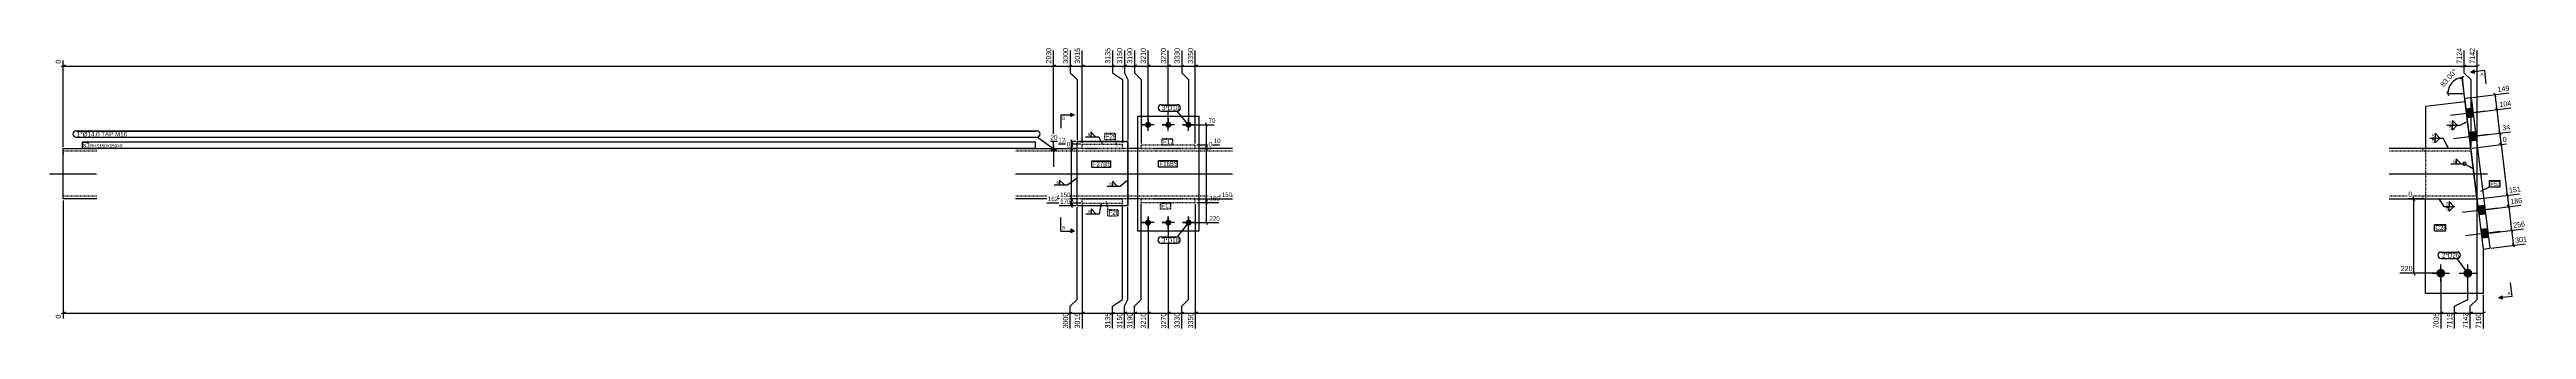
# Model space of a CAD drawing. Header units: millimetres. Extents: x 7 to 46972, y 6 to 1565.
# Drawn here: x 6564 to 13893, y 6 to 836 of the extents above; entities that cross this region are included whole.
import ezdxf

# ---------------------------------------------------------------- set-up
doc = ezdxf.new("R2010")
doc.units = ezdxf.units.MM
doc.linetypes.add('DXK_LINE_DOT2', pattern=[3.9198, 1.9599, -1.9599])
doc.linetypes.add('DXK_LINE_DOT3', pattern=[5.9187, 2.979, -0.9799, 0.9799, -0.9799])
for name, color, linetype in [('MÅLSÆTNING', 7, 'Continuous'), ('STÅL', 7, 'Continuous'), ('TEKST', 7, 'Continuous')]:
    doc.layers.add(name, color=color, linetype=linetype)
doc.styles.add('Arial', font='ARIAL.TTF', dxfattribs={"height": 0.2})
doc.styles.add('Arial Narrow', font='ARIALN.TTF', dxfattribs={"height": 0.2})

msp = doc.modelspace()

# ---------------------------------------------------------------- hatches: boundary and pattern name
at = {"layer": 'STÅL', "linetype": 'Continuous'}
for points in [[(13736.5, 636.5), (13733.4, 662.3), (13713.5, 659.8), (13716.7, 634)], [(13736.5, 636.5), (13733.4, 662.3), (13713.5, 659.8), (13716.7, 634)], [(9814.3, 604.3, -1), (9814.3, 622.3, -1)], [(9874.3, 604.3, -1), (9874.3, 622.3, -1)], [(9934.3, 604.3, -1), (9934.3, 622.3, -1)], [(13745.1, 567), (13741.9, 592.8), (13722.1, 590.4), (13725.2, 564.5)], [(13745.1, 567), (13741.9, 592.8), (13722.1, 590.4), (13725.2, 564.5)], [(9541.3, 543.3), (9527.3, 543.3), (9527.3, 535.3), (9541.3, 535.3)], [(13771.9, 348.6), (13768.7, 374.4), (13748.9, 372), (13752, 346.2)], [(13771.9, 348.6), (13768.7, 374.4), (13748.9, 372), (13752, 346.2)], [(9814.3, 314.3, -1), (9814.3, 332.3, -1)], [(9874.3, 314.3, -1), (9874.3, 332.3, -1)], [(9934.3, 314.3, -1), (9934.3, 332.3, -1)], [(13780.4, 279.1), (13777.3, 305), (13757.4, 302.5), (13760.6, 276.7)], [(13780.4, 279.1), (13777.3, 305), (13757.4, 302.5), (13760.6, 276.7)], [(13626.3, 173.3, -1), (13652.3, 173.3, -1)], [(13706.3, 173.3, -1), (13732.3, 173.3, -1)]]:
    msp.add_hatch(color=96, dxfattribs=at).paths.add_polyline_path(points)
at = {"layer": 'TEKST', "linetype": 'Continuous'}
for points in [[(13708.1, 620.2), (13718.1, 622.6), (13710.4, 615.8)], [(9745, 444.7), (9754.3, 449), (9748.2, 440.8)], [(9745, 444.7), (9754.3, 449), (9748.2, 440.8)], [(13728, 489.7), (13735.3, 482.5), (13725.4, 485.4)]]:
    msp.add_hatch(color=3, dxfattribs=at).paths.add_polyline_path(points)

# ---------------------------------------------------------------- linework, layer by layer
at = {"layer": 'MÅLSÆTNING', "color": 7, "linetype": 'Continuous'}
for p, q in [((9534.3, 547.3), (9534.3, 833.2)), ((9584.3, 833.2), (9584.3, 767.4)), ((9619.3, 559.3), (9619.3, 833.2)), ((9619.3, 559.3), (9619.3, 833.2)), ((9709.3, 833.2), (9709.3, 767.4)), ((9744.3, 833.2), (9744.3, 767.4)), ((9774.3, 833.2), (9774.3, 767.4)), ((9814.3, 617.3), (9814.3, 833.2)), ((9874.3, 617.3), (9874.3, 833.2)), ((9914.3, 833.2), (9914.3, 767.4)), ((9954.3, 557.3), (9954.3, 833.2)), ((9954.3, 557.3), (9954.3, 833.2)), ((13707.8, 833.2), (13707.8, 767.4)), ((13746.3, 397.3), (13746.3, 833.2)), ((6610.3, 789.8), (6598.3, 785)), ((6604.3, 547.3), (6604.3, 804)), ((9540.3, 789.8), (9528.3, 785)), ((9578.3, 785), (9590.3, 789.8)), ((9584.3, 787.4), (9619.3, 787.4)), ((9584.3, 767.4), (9604.3, 747.4)), ((9604.3, 747.4), (9604.3, 567.3)), ((9604.3, 747.4), (9604.3, 567.3)), ((9625.3, 789.8), (9613.3, 785)), ((9625.3, 789.8), (9613.3, 785)), ((9738.3, 785), (9750.3, 789.8)), ((9739.3, 747.4), (9739.3, 559.3)), ((9739.3, 747.4), (9739.3, 559.3)), ((9754.3, 747.4), (9754.3, 567.3)), ((9754.3, 747.4), (9754.3, 567.3)), ((9768.3, 785), (9780.3, 789.8)), ((9774.3, 767.4), (9794.3, 747.4)), ((9794.3, 747.4), (9794.3, 557.3)), ((9794.3, 747.4), (9794.3, 557.3)), ((9820.3, 789.8), (9808.3, 785)), ((9880.3, 789.8), (9868.3, 785)), ((9908.3, 785), (9920.3, 789.8)), ((9914.3, 787.4), (9954.3, 787.4)), ((9914.3, 767.4), (9934.3, 747.4)), ((9934.3, 747.4), (9934.3, 617.3)), ((9934.3, 747.4), (9934.3, 617.3)), ((9960.3, 789.8), (9948.3, 785)), ((9960.3, 789.8), (9948.3, 785)), ((13701.8, 785), (13713.8, 789.8)), ((13745.8, 397.2), (13702, 753.8)), ((13702, 753.8), (13707.8, 706.1)), ((13707.8, 787.4), (13746.3, 787.4)), ((13707.8, 767.4), (13727.8, 747.4)), ((13727.8, 747.4), (13727.8, 547.3)), ((13727.8, 747.4), (13727.8, 547.3)), ((13752.3, 789.8), (13740.3, 785)), ((13657.4, 712.1), (13662.2, 700.1)), ((13659.8, 706.1), (13707.8, 706.1)), ((13733.4, 694.5), (13840.8, 707.7)), ((13738.9, 649.9), (13846.2, 663)), ((13796.1, 708.3), (13802.3, 696.9)), ((13799.2, 702.6), (13804.7, 657.9)), ((13807.8, 652.3), (13801.6, 663.6)), ((9938.3, 613.3), (10010.5, 613.3)), ((9989.8, 607.3), (9985, 619.3)), ((9987.4, 553.3), (9987.4, 613.3)), ((13747.5, 580.4), (13845.1, 592.4)), ((13810.1, 594.1), (13816.3, 582.8)), ((13813.2, 588.4), (13817.4, 554.3)), ((9600.3, 563.3), (9526, 563.3)), ((9615.3, 555.3), (9549.8, 555.3)), ((9585.9, 569.3), (9590.7, 557.3)), ((9590.7, 549.3), (9585.9, 561.3)), ((9585.9, 561.3), (9590.7, 549.3)), ((9590.7, 537.3), (9585.9, 549.3)), ((9588.3, 555.3), (9588.3, 563.3)), ((9588.3, 543.3), (9588.3, 555.3)), ((9958.3, 553.3), (10025.9, 553.3)), ((9958.3, 553.3), (10025.9, 553.3)), ((9968.3, 543.3), (10001.9, 543.3)), ((9985, 559.3), (9989.8, 547.3)), ((9985, 559.3), (9989.8, 547.3)), ((9989.8, 537.3), (9985, 549.3)), ((9987.4, 543.3), (9987.4, 553.3)), ((13731.8, 543.8), (13833.8, 556.3)), ((13731.8, 543.8), (13833.8, 556.3)), ((13820.5, 548.6), (13814.3, 559.9)), ((13820.5, 548.6), (13814.3, 559.9)), ((13817.4, 554.3), (13835.8, 404.3)), ((6604.3, 389.3), (6604.3, 38.9)), ((9615.3, 381.3), (9515.2, 381.3)), ((9600.3, 393.3), (9551.6, 393.3)), ((9600.3, 393.3), (9551.6, 393.3)), ((9585.9, 399.3), (9590.7, 387.3)), ((9585.9, 399.3), (9590.7, 387.3)), ((9590.7, 375.3), (9585.9, 387.3)), ((9588.3, 381.3), (9588.3, 393.3)), ((9604.3, 95.4), (9604.3, 369.3)), ((9604.3, 95.4), (9604.3, 369.3)), ((9619.3, 377.3), (9619.3, 9.6)), ((9739.3, 95.4), (9739.3, 377.3)), ((9739.3, 95.4), (9739.3, 377.3)), ((9754.3, 95.4), (9754.3, 369.3)), ((9754.3, 95.4), (9754.3, 369.3)), ((9794.3, 95.4), (9794.3, 379.3)), ((9794.3, 95.4), (9794.3, 379.3)), ((9954.3, 379.3), (9954.3, 9.6)), ((9958.3, 393.3), (10060.5, 393.3)), ((9958.3, 383.3), (10024.1, 383.3)), ((9985, 399.3), (9989.8, 387.3)), ((9989.8, 377.3), (9985, 389.3)), ((9989.8, 377.3), (9985, 389.3)), ((9987.4, 383.3), (9987.4, 393.3)), ((9987.4, 323.3), (9987.4, 383.3)), ((13590.3, 393.3), (13543, 393.3)), ((13561.9, 387.3), (13557.1, 399.3)), ((13559.5, 173.3), (13559.5, 393.3)), ((13746.3, 95.4), (13746.3, 389.3)), ((13746.3, 95.4), (13746.3, 389.3)), ((13750.2, 393.8), (13871.6, 408.7)), ((13832.7, 409.9), (13838.9, 398.6)), ((9814.3, 319.3), (9814.3, 9.6)), ((9874.3, 319.3), (9874.3, 9.6)), ((9934.3, 95.4), (9934.3, 319.3)), ((9934.3, 95.4), (9934.3, 319.3)), ((9938.3, 323.3), (10024.1, 323.3)), ((9985, 329.3), (9989.8, 317.3)), ((13782.8, 292.5), (13884.3, 305)), ((13845.4, 306.3), (13851.7, 294.9)), ((13848.6, 300.6), (13854, 255.9)), ((13788.3, 247.9), (13889.8, 260.3)), ((13857.1, 250.3), (13850.9, 261.6)), ((13635.3, 173.3), (13517.7, 173.3)), ((13557.1, 179.3), (13561.9, 167.3)), ((13639.3, 169.3), (13639.3, 9.6)), ((13719.3, 95.4), (13719.3, 169.3)), ((13719.3, 95.4), (13719.3, 169.3)), ((9584.3, 75.4), (9604.3, 95.4)), ((9584.3, 9.6), (9584.3, 75.4)), ((9709.3, 9.6), (9709.3, 75.4)), ((9744.3, 75.4), (9754.3, 95.4)), ((9744.3, 9.6), (9744.3, 75.4)), ((9774.3, 75.4), (9794.3, 95.4)), ((9774.3, 9.6), (9774.3, 75.4)), ((9914.3, 75.4), (9934.3, 95.4)), ((9914.3, 9.6), (9914.3, 75.4)), ((13679.3, 75.4), (13719.3, 95.4)), ((13679.3, 9.6), (13679.3, 75.4)), ((13726.3, 75.4), (13746.3, 95.4)), ((13726.3, 9.6), (13726.3, 75.4)), ((13764.3, 109.3), (13764.3, 9.6)), ((6610.3, 57.8), (6598.3, 53)), ((6604.3, 55.4), (9584.3, 55.4)), ((9578.3, 53), (9590.3, 57.8)), ((9738.3, 53), (9750.3, 57.8)), ((9744.3, 55.4), (9774.3, 55.4)), ((9780.3, 57.8), (9768.3, 53)), ((9820.3, 57.8), (9808.3, 53)), ((9868.3, 53), (9880.3, 57.8)), ((9908.3, 53), (9920.3, 57.8)), ((9914.3, 55.4), (9954.3, 55.4)), ((9960.3, 57.8), (9948.3, 53)), ((13645.3, 57.8), (13633.3, 53)), ((13673.3, 53), (13685.3, 57.8)), ((13679.3, 55.4), (13726.3, 55.4)), ((13732.3, 57.8), (13720.3, 53))]:
    msp.add_line(p, q, dxfattribs=at)
msp.add_arc((13707.8, 706.1), 48, 96.9999, 180, dxfattribs=at)
at = {"layer": 'STÅL', "color": 2, "linetype": 'Continuous'}
for p, q in [((13710.8, 681.7), (13594.3, 667.4)), ((13594.3, 667.4), (13594.3, 543.3)), ((13709.6, 691.6), (13729.5, 694)), ((13709.6, 691.6), (13764.5, 244.9)), ((13729.5, 694), (13784.3, 247.4)), ((9784.3, 298.3), (9784.3, 638.3)), ((9784.3, 638.3), (9964.3, 638.3)), ((9964.3, 638.3), (9964.3, 298.3)), ((6604.3, 413.3), (6604.3, 543.3)), ((6604.3, 543.3), (6704.3, 543.3)), ((9422.3, 543.3), (9604.3, 543.3)), ((9604.3, 373.3), (9604.3, 563.3)), ((9604.3, 563.3), (9754.3, 563.3)), ((9754.3, 563.3), (9754.3, 373.3)), ((9784.3, 543.3), (9754.3, 543.3)), ((10064.3, 543.3), (9964.3, 543.3)), ((13727.8, 543.3), (13486.3, 543.3)), ((6604.3, 399.1), (6604.3, 413.3)), ((6604.3, 393.3), (6604.3, 399.1)), ((6704.3, 393.3), (6604.3, 393.3)), ((9604.3, 393.3), (9422.3, 393.3)), ((9754.3, 373.3), (9604.3, 373.3)), ((9784.3, 393.3), (9754.3, 393.3)), ((9964.3, 393.3), (10064.3, 393.3)), ((13486.3, 393.3), (13746.3, 393.3)), ((13594.3, 113.3), (13594.3, 393.3)), ((9964.3, 298.3), (9784.3, 298.3)), ((13764.3, 246), (13764.3, 113.3)), ((13764.5, 244.9), (13784.3, 247.4)), ((13764.3, 113.3), (13594.3, 113.3))]:
    msp.add_line(p, q, dxfattribs=at)
at = {"layer": 'STÅL', "color": 7, "linetype": 'DXK_LINE_DOT2'}
for p, q in [((13710.8, 681.7), (13727.8, 543.3)), ((9784.3, 298.3), (9784.3, 638.3)), ((9784.3, 638.3), (9964.3, 638.3)), ((9964.3, 638.3), (9964.3, 298.3)), ((6704.3, 535.3), (6604.3, 535.3)), ((6604.3, 530.9), (6604.3, 523.3)), ((10064.3, 535.3), (9422.3, 535.3)), ((9754.3, 563.3), (9604.3, 563.3)), ((9604.3, 373.3), (9604.3, 563.3)), ((9754.3, 543.3), (9604.3, 543.3)), ((9619.3, 543.3), (9619.3, 555.3)), ((9619.3, 555.3), (9739.3, 555.3)), ((9619.3, 543.3), (9739.3, 543.3)), ((9739.3, 543.3), (9739.3, 555.3)), ((9754.3, 373.3), (9754.3, 563.3)), ((9964.3, 543.3), (9784.3, 543.3)), ((9794.3, 543.3), (9794.3, 553.3)), ((9794.3, 553.3), (9954.3, 553.3)), ((9794.3, 543.3), (9954.3, 543.3)), ((9954.3, 543.3), (9954.3, 553.3)), ((13728.8, 535.3), (13486.3, 535.3)), ((13586.3, 535.3), (13586.3, 543.3)), ((13594.3, 543.3), (13594.3, 393.3)), ((13746.3, 393.3), (13727.8, 543.3)), ((6604.3, 405.6), (6604.3, 413.3)), ((6604.3, 402.2), (6604.3, 405.6)), ((6604.3, 401.3), (6604.3, 402.2)), ((6704.3, 401.3), (6604.3, 401.3)), ((6604.3, 399.1), (6604.3, 401.3)), ((10064.3, 401.3), (9422.3, 401.3)), ((9964.3, 393.3), (9604.3, 393.3)), ((9754.3, 373.3), (9604.3, 373.3)), ((9619.3, 381.3), (9619.3, 393.3)), ((9619.3, 393.3), (9739.3, 393.3)), ((9619.3, 381.3), (9739.3, 381.3)), ((9739.3, 381.3), (9739.3, 393.3)), ((9794.3, 383.3), (9794.3, 393.3)), ((9794.3, 393.3), (9954.3, 393.3)), ((9794.3, 383.3), (9954.3, 383.3)), ((9954.3, 383.3), (9954.3, 393.3)), ((13745.3, 401.3), (13486.3, 401.3)), ((13586.3, 393.3), (13586.3, 401.3)), ((13746.3, 393.3), (13764.3, 246)), ((9964.3, 298.3), (9784.3, 298.3))]:
    msp.add_line(p, q, dxfattribs=at)
at = {"layer": 'STÅL', "color": 96, "linetype": 'Continuous'}
for p, q in [((13733.4, 662.3), (13713.5, 659.8)), ((13733.4, 662.3), (13713.5, 659.8)), ((9796.3, 613.3), (9808.3, 613.3)), ((9832.3, 613.3), (9796.3, 613.3)), ((9814.3, 631.3), (9814.3, 619.3)), ((9814.3, 595.3), (9814.3, 631.3)), ((9814.3, 595.3), (9814.3, 607.3)), ((9832.3, 613.3), (9820.3, 613.3)), ((9856.3, 613.3), (9868.3, 613.3)), ((9892.3, 613.3), (9856.3, 613.3)), ((9874.3, 631.3), (9874.3, 619.3)), ((9874.3, 595.3), (9874.3, 631.3)), ((9874.3, 595.3), (9874.3, 607.3)), ((9892.3, 613.3), (9880.3, 613.3)), ((9916.3, 613.3), (9928.3, 613.3)), ((9952.3, 613.3), (9916.3, 613.3)), ((9934.3, 631.3), (9934.3, 619.3)), ((9934.3, 595.3), (9934.3, 631.3)), ((9934.3, 595.3), (9934.3, 607.3)), ((9952.3, 613.3), (9940.3, 613.3)), ((13772.2, 653.9), (13668, 641.1)), ((13772.2, 653.9), (13668, 641.1)), ((13736.5, 636.5), (13716.7, 634)), ((13736.5, 636.5), (13716.7, 634)), ((13741.9, 592.8), (13722.1, 590.4)), ((13741.9, 592.8), (13722.1, 590.4)), ((9527.3, 543.3), (9527.3, 535.3)), ((9534.3, 553.3), (9534.3, 488.3)), ((9541.3, 543.3), (9541.3, 535.3)), ((13780.7, 584.5), (13676.5, 571.7)), ((13780.7, 584.5), (13676.5, 571.7)), ((13745.1, 567), (13725.2, 564.5)), ((13745.1, 567), (13725.2, 564.5)), ((13768.7, 374.4), (13748.9, 372)), ((13768.7, 374.4), (13748.9, 372)), ((9796.3, 323.3), (9808.3, 323.3)), ((9832.3, 323.3), (9796.3, 323.3)), ((9814.3, 341.3), (9814.3, 329.3)), ((9814.3, 305.3), (9814.3, 341.3)), ((9814.3, 305.3), (9814.3, 317.3)), ((9832.3, 323.3), (9820.3, 323.3)), ((9856.3, 323.3), (9868.3, 323.3)), ((9892.3, 323.3), (9856.3, 323.3)), ((9874.3, 341.3), (9874.3, 329.3)), ((9874.3, 305.3), (9874.3, 341.3)), ((9874.3, 305.3), (9874.3, 317.3)), ((9892.3, 323.3), (9880.3, 323.3)), ((9916.3, 323.3), (9928.3, 323.3)), ((9952.3, 323.3), (9916.3, 323.3)), ((9934.3, 341.3), (9934.3, 329.3)), ((9934.3, 305.3), (9934.3, 341.3)), ((9934.3, 305.3), (9934.3, 317.3)), ((9952.3, 323.3), (9940.3, 323.3)), ((13807.5, 366.1), (13703.3, 353.3)), ((13807.5, 366.1), (13703.3, 353.3)), ((13816.1, 296.6), (13711.8, 283.8)), ((13816.1, 296.6), (13711.8, 283.8)), ((13771.9, 348.6), (13752, 346.2)), ((13771.9, 348.6), (13752, 346.2)), ((13777.3, 305), (13757.4, 302.5)), ((13777.3, 305), (13757.4, 302.5)), ((13780.4, 279.1), (13760.6, 276.7)), ((13780.4, 279.1), (13760.6, 276.7)), ((13613.3, 173.3), (13665.3, 173.3)), ((13639.3, 147.3), (13639.3, 199.3)), ((13693.3, 173.3), (13745.3, 173.3)), ((13719.3, 147.3), (13719.3, 199.3))]:
    msp.add_line(p, q, dxfattribs=at)
at = {"layer": 'STÅL', "color": 7, "linetype": 'DXK_LINE_DOT3'}
for p, q in [((6564.3, 468.3), (6704.3, 468.3)), ((9422.3, 468.3), (10064.3, 468.3)), ((13486.3, 468.3), (13777, 468.3))]:
    msp.add_line(p, q, dxfattribs=at)

# ---------------------------------------------------------------- wipeouts: each hides what was drawn before it
at = {"color": 0, "linetype": 'Continuous'}
msp.add_wipeout([(13845.6, 109.3), (13844.4, 119.2), (13835.6, 118.1), (13836.8, 108.2)], dxfattribs=at).dxf.layer = 'TEKST'

# ---------------------------------------------------------------- next in the draw order: hatches: boundary and pattern name
at = {"layer": 'TEKST', "linetype": 'Continuous'}
msp.add_hatch(color=30, dxfattribs=at).paths.add_polyline_path([(13819.8, 106.1), (13820.4, 101.2), (13810.5, 99.9)])

# ---------------------------------------------------------------- next in the draw order: linework, layer by layer
at = {"layer": 'TEKST', "color": 30, "linetype": 'Continuous'}
for p, q in [((13810.5, 99.9), (13819.8, 106.1)), ((13821, 96.2), (13810.5, 99.9)), ((13819.8, 106.1), (13821, 96.2))]:
    msp.add_line(p, q, dxfattribs=at)
at = {"layer": 'TEKST', "color": 7, "linetype": 'Continuous'}
for q in [(13810.5, 99.9), (13845.3, 144.5)]:
    msp.add_line((13850.2, 104.8), q, dxfattribs=at)

# ---------------------------------------------------------------- next in the draw order: texts
at = {"layer": 'TEKST', "color": 3, "linetype": 'Continuous', "style": 'Arial'}
msp.add_text('A', height=9.55, rotation=7.00154, dxfattribs=at).set_placement((13836.8, 108.2))

# ---------------------------------------------------------------- next in the draw order: wipeouts: each hides what was drawn before it
at = {"color": 0, "linetype": 'Continuous'}
for points, layer in [([(13743.1, 836.4), (13720.7, 836.4), (13720.7, 791), (13743.1, 791)], 'MÅLSÆTNING'), ([(10013.3, 616.1), (10013.3, 635.7), (9990.6, 635.7), (9990.6, 616.1)], 'MÅLSÆTNING'), ([(10028.7, 556.1), (10028.7, 575.7), (10006, 575.7), (10006, 556.1)], 'MÅLSÆTNING'), ([(13836.6, 559.9), (13833.9, 582.1), (13817.9, 580.1), (13820.6, 557.9)], 'MÅLSÆTNING'), ([(10060.8, 396.1), (10060.8, 415.7), (10029.6, 415.7), (10029.6, 396.1)], 'MÅLSÆTNING'), ([(13555.9, 396.5), (13555.9, 418.9), (13539.8, 418.9), (13539.8, 396.5)], 'MÅLSÆTNING'), ([(13874.4, 412.2), (13871.7, 434.5), (13836.3, 430.1), (13839, 407.9)], 'MÅLSÆTNING'), ([(10024.4, 326.1), (10024.4, 345.7), (9993.2, 345.7), (9993.2, 326.1)], 'MÅLSÆTNING'), ([(13892.6, 263.9), (13889.9, 286.1), (13854.5, 281.8), (13857.2, 259.6)], 'MÅLSÆTNING'), ([(13553, 176.5), (13553, 198.9), (13517.4, 198.9), (13517.4, 176.5)], 'MÅLSÆTNING'), ([(6601.1, 51.8), (6578.7, 51.8), (6578.7, 35.6), (6601.1, 35.6)], 'MÅLSÆTNING'), ([(9581.1, 51.8), (9558.7, 51.8), (9558.7, 6.4), (9581.1, 6.4)], 'MÅLSÆTNING'), ([(9771.1, 51.8), (9748.7, 51.8), (9748.7, 6.4), (9771.1, 6.4)], 'MÅLSÆTNING'), ([(9951.1, 51.8), (9928.7, 51.8), (9928.7, 6.4), (9951.1, 6.4)], 'MÅLSÆTNING'), ([(13723.1, 51.8), (13700.7, 51.8), (13700.7, 6.4), (13723.1, 6.4)], 'MÅLSÆTNING'), ([(9569.2, 303.4), (9569.2, 313.4), (9560.3, 313.4), (9560.3, 303.4)], 'TEKST')]:
    msp.add_wipeout(points, dxfattribs=at).dxf.layer = layer
at = {"color": 0}
for points in [[(9483.6, 578.7), (9483.6, 592.7), (6645.1, 592.7), (6645.1, 578.7)], [(13620.4, 574.8), (13620.4, 586.4), (13612.7, 586.4), (13612.7, 574.8)], [(13671.4, 613), (13671.4, 624.6), (13663.7, 624.6), (13663.7, 613)], [(9885.2, 556.1), (9885.2, 570.1), (9858.8, 570.1), (9858.8, 556.1)], [(9677, 490.2), (9677, 504.2), (9650.6, 504.2), (9650.6, 490.2)], [(9706.9, 432.9), (9706.9, 444.5), (9699.2, 444.5), (9699.2, 432.9)], [(9874.3, 491), (9874.3, 505), (9847.9, 505), (9847.9, 491)], [(9879.9, 366.6), (9879.9, 380.6), (9853.5, 380.6), (9853.5, 366.6)], [(13661.8, 372.7), (13661.8, 384.3), (13654.1, 384.3), (13654.1, 372.7)], [(9723.8, 346.1), (9723.8, 360.1), (9697.4, 360.1), (9697.4, 346.1)], [(13651.4, 301.5), (13651.4, 315.5), (13623.3, 315.5), (13623.3, 301.5)], [(13685.2, 219.7), (13685.2, 233.7), (13642.6, 233.7), (13642.6, 219.7)]]:
    msp.add_wipeout(points, dxfattribs=at).dxf.layer = 'TEKST'

# ---------------------------------------------------------------- next in the draw order: hatches: boundary and pattern name
at = {"layer": 'TEKST', "linetype": 'Continuous'}
msp.add_hatch(color=30, dxfattribs=at).paths.add_polyline_path([(9586.3, 298.4), (9586.3, 303.4), (9596.3, 298.4)])

# ---------------------------------------------------------------- next in the draw order: linework, layer by layer
at = {"layer": 'MÅLSÆTNING', "color": 7, "linetype": 'Continuous'}
for p, q in [((13696.3, 750.7), (13707.7, 756.9)), ((13747.5, 580.4), (13845.1, 592.4)), ((13804.7, 657.9), (13813.2, 588.4)), ((13810.1, 594.1), (13816.3, 582.8)), ((9968.3, 543.3), (10001.9, 543.3)), ((9989.8, 537.3), (9985, 549.3)), ((9954.3, 379.3), (9954.3, 9.6)), ((9958.3, 383.3), (10024.1, 383.3)), ((13750.2, 393.8), (13871.6, 408.7)), ((13774.3, 362), (13875.8, 374.5)), ((13832.7, 409.9), (13838.9, 398.6)), ((13835.8, 404.3), (13840, 370.1)), ((13843.1, 364.4), (13836.9, 375.8)), ((13840, 370.1), (13848.6, 300.6)), ((13782.8, 292.5), (13884.3, 305)), ((13845.4, 306.3), (13851.7, 294.9)), ((9584.3, 75.4), (9604.3, 95.4)), ((9584.3, 9.6), (9584.3, 75.4)), ((9709.3, 75.4), (9739.3, 95.4)), ((9744.3, 9.6), (9744.3, 75.4)), ((9774.3, 75.4), (9794.3, 95.4)), ((9774.3, 9.6), (9774.3, 75.4)), ((9914.3, 75.4), (9934.3, 95.4)), ((9914.3, 9.6), (9914.3, 75.4)), ((13679.3, 9.6), (13679.3, 75.4)), ((13726.3, 75.4), (13746.3, 95.4)), ((13726.3, 9.6), (13726.3, 75.4)), ((9578.3, 53), (9590.3, 57.8)), ((9584.3, 55.4), (9619.3, 55.4)), ((9625.3, 57.8), (9613.3, 53)), ((9703.3, 53), (9715.3, 57.8)), ((9768.3, 53), (9780.3, 57.8)), ((9774.3, 55.4), (9814.3, 55.4)), ((9908.3, 53), (9920.3, 57.8)), ((9960.3, 57.8), (9948.3, 53)), ((13639.3, 55.4), (13679.3, 55.4)), ((13673.3, 53), (13685.3, 57.8)), ((13720.3, 53), (13732.3, 57.8)), ((13726.3, 55.4), (13764.3, 55.4)), ((13770.3, 57.8), (13758.3, 53))]:
    msp.add_line(p, q, dxfattribs=at)
at = {"layer": 'TEKST', "color": 3, "linetype": 'Continuous'}
for p, q in [((13622.4, 587.9), (13622.4, 573.6)), ((13687.7, 611.8), (13673.4, 626.1)), ((13673.4, 626.1), (13673.4, 611.8)), ((13673.4, 611.8), (13687.7, 611.8)), ((9723.2, 431.7), (9708.9, 446)), ((9708.9, 446), (9708.9, 431.7)), ((9754.3, 449), (9733.1, 431.7)), ((9754.3, 449), (9733.1, 431.7)), ((9693, 431.7), (9733.1, 431.7)), ((9708.9, 431.7), (9723.2, 431.7)), ((13678.2, 371.5), (13663.9, 385.8)), ((13663.9, 385.8), (13663.9, 371.5)), ((13663.9, 371.5), (13678.2, 371.5))]:
    msp.add_line(p, q, dxfattribs=at)
at = {"layer": 'TEKST', "color": 7, "linetype": 'Continuous'}
for q in [(9556.3, 338.4), (9596.3, 298.4)]:
    msp.add_line((9556.3, 298.4), q, dxfattribs=at)
at = {"layer": 'TEKST', "color": 30, "linetype": 'Continuous'}
for p, q in [((9596.3, 298.4), (9586.3, 303.4)), ((9586.3, 303.4), (9586.3, 293.4)), ((9596.3, 298.4), (9586.3, 293.4))]:
    msp.add_line(p, q, dxfattribs=at)

# ---------------------------------------------------------------- next in the draw order: texts
at = {"layer": 'MÅLSÆTNING', "color": 3, "linetype": 'Continuous', "style": 'Arial Narrow'}
for s, height, rotation, p in [('7142', 15.27, 90.00021, (13739.9, 794.2)), ('0', 15.3, 7.00154, (13823.4, 561.5)), ('151', 15.27, 7.00154, (13841.8, 411.4)), ('301', 15.27, 7.00154, (13860, 263.1)), ('0', 15.3, 90.00021, (6597.9, 38.9)), ('3000', 15.27, 90.00021, (9577.9, 9.6)), ('3190', 15.27, 90.00021, (9767.9, 9.6)), ('3350', 15.27, 90.00021, (9947.9, 9.6)), ('7142', 15.27, 90.00021, (13719.9, 9.6))]:
    msp.add_text(s, height=height, rotation=rotation, dxfattribs=at).set_placement(p)
for s, height, p in [('70', 13.36, (9993.4, 618.9)), ('10', 13.36, (10008.8, 558.9)), ('150', 13.36, (10032.4, 398.9)), ('0', 15.3, (13543, 399.7)), ('220', 13.36, (9996, 328.9)), ('220', 15.27, (13520.6, 179.7))]:
    msp.add_text(s, height=height, dxfattribs=at).set_placement(p)
at = {"layer": 'TEKST', "color": 3, "style": 'Arial Narrow'}
msp.add_text('6', height=9.54, dxfattribs=at).set_placement((9700, 433.7))
at = {"layer": 'TEKST', "color": 3, "linetype": 'Continuous', "style": 'Arial'}
msp.add_text('B', height=9.55, dxfattribs=at).set_placement((9560.3, 303.4))

# ---------------------------------------------------------------- next in the draw order: wipeouts: each hides what was drawn before it
at = {"color": 0}
for points in [[(9483.6, 578.7), (9483.6, 592.7), (6645.1, 592.7), (6645.1, 578.7)], [(9885.2, 556.1), (9885.2, 570.1), (9858.8, 570.1), (9858.8, 556.1)], [(9677, 490.2), (9677, 504.2), (9650.6, 504.2), (9650.6, 490.2)], [(9874.3, 491), (9874.3, 505), (9847.9, 505), (9847.9, 491)], [(9879.9, 366.6), (9879.9, 380.6), (9853.5, 380.6), (9853.5, 366.6)], [(9723.8, 346.1), (9723.8, 360.1), (9697.4, 360.1), (9697.4, 346.1)], [(13651.4, 301.5), (13651.4, 315.5), (13623.3, 315.5), (13623.3, 301.5)], [(13685.2, 219.7), (13685.2, 233.7), (13642.6, 233.7), (13642.6, 219.7)]]:
    msp.add_wipeout(points, dxfattribs=at).dxf.layer = 'TEKST'

# ---------------------------------------------------------------- next in the draw order: linework, layer by layer
at = {"layer": 'TEKST', "color": 7, "linetype": 'Continuous'}
for p, q in [((6642.7, 595.1), (9486, 595.1)), ((6642.7, 576.3), (9486, 576.3)), ((13620.9, 317.9), (13653.8, 317.9)), ((13620.9, 299.1), (13620.9, 317.9)), ((13620.9, 299.1), (13653.8, 299.1)), ((13653.8, 299.1), (13653.8, 317.9)), ((13640.2, 236.1), (13687.6, 236.1)), ((13640.2, 217.3), (13687.6, 217.3)), ((13719.3, 173.3), (13687.6, 217.3))]:
    msp.add_line(p, q, dxfattribs=at)
at = {"layer": 'TEKST', "color": 7, "linetype": 'DXK_LINE_DOT2'}
for p, q in [((9856.4, 572.5), (9887.6, 572.5)), ((9856.4, 553.7), (9856.4, 572.5)), ((9856.4, 553.7), (9887.6, 553.7)), ((9887.6, 553.7), (9887.6, 572.5)), ((9690.2, 386), (9695, 362.5)), ((9850.9, 383.3), (9851.1, 383)), ((9851.1, 383), (9882.3, 383)), ((9851.1, 364.2), (9851.1, 383)), ((9882.3, 364.2), (9882.3, 383)), ((9695, 362.5), (9726.2, 362.5)), ((9695, 343.7), (9695, 362.5)), ((9695, 343.7), (9726.2, 343.7)), ((9726.2, 343.7), (9726.2, 362.5)), ((9851.1, 364.2), (9882.3, 364.2))]:
    msp.add_line(p, q, dxfattribs=at)
at = {"layer": 'TEKST', "color": 7, "linetype": 'Continuous'}
for centre, start, end in [((6642.7, 585.7), 90, 270), ((13640.2, 226.7), 90, 270), ((13687.6, 226.7), 270, 90)]:
    msp.add_arc(centre, 9.4, start, end, dxfattribs=at)

# ---------------------------------------------------------------- next in the draw order: texts
at = {"layer": 'TEKST', "color": 3, "style": 'Arial Narrow'}
for s, height, p in [('1*Ø14.0 TAP M16', 13.362, (6645.1, 578.7)), ('F17', 13.36, (9858.8, 556.1)), ('F17', 13.36, (9853.5, 366.6)), ('F28', 13.36, (9697.4, 346.1)), ('C26', 13.36, (13623.3, 301.5)), ('2*D26', 13.36, (13642.6, 219.7))]:
    msp.add_text(s, height=height, dxfattribs=at).set_placement(p)

# ---------------------------------------------------------------- next in the draw order: wipeouts: each hides what was drawn before it
at = {"color": 0}
for points, layer in [([(13687, 763.8), (13670.3, 778.7), (13631.3, 734.6), (13648.1, 719.8)], 'MÅLSÆTNING'), ([(9701.7, 490.2), (9701.7, 504.2), (9681.2, 504.2), (9681.2, 490.2)], 'TEKST'), ([(9899, 491), (9899, 505), (9878.5, 505), (9878.5, 491)], 'TEKST')]:
    msp.add_wipeout(points, dxfattribs=at).dxf.layer = layer
at = {"color": 0, "linetype": 'Continuous'}
for points, layer in [([(13845, 595.6), (13842.3, 617.8), (13816.6, 614.7), (13819.3, 592.4)], 'MÅLSÆTNING'), ([(10024.4, 386.1), (10024.4, 405.7), (9993.2, 405.7), (9993.2, 386.1)], 'MÅLSÆTNING'), ([(13887.1, 308.6), (13884.4, 330.8), (13849, 326.5), (13851.7, 304.2)], 'MÅLSÆTNING'), ([(9616.1, 51.8), (9593.7, 51.8), (9593.7, 6.4), (9616.1, 6.4)], 'MÅLSÆTNING'), ([(9811.1, 51.8), (9788.7, 51.8), (9788.7, 6.4), (9811.1, 6.4)], 'MÅLSÆTNING'), ([(13761.1, 51.8), (13738.7, 51.8), (13738.7, 6.4), (13761.1, 6.4)], 'MÅLSÆTNING'), ([(13671.4, 598), (13671.4, 609.6), (13663.7, 609.6), (13663.7, 598)], 'TEKST'), ([(13661.8, 357.7), (13661.8, 369.3), (13654.1, 369.3), (13654.1, 357.7)], 'TEKST')]:
    msp.add_wipeout(points, dxfattribs=at).dxf.layer = layer

# ---------------------------------------------------------------- next in the draw order: hatches: boundary and pattern name
at = {"layer": 'TEKST', "linetype": 'Continuous'}
msp.add_hatch(color=3, dxfattribs=at).paths.add_polyline_path([(13636.6, 383.6), (13633, 393.3), (13640.7, 386.4)])

# ---------------------------------------------------------------- next in the draw order: linework, layer by layer
at = {"layer": 'MÅLSÆTNING', "color": 7, "linetype": 'Continuous'}
for p, q in [((13707.8, 833.2), (13707.8, 767.4)), ((9954.3, 787.4), (13707.8, 787.4)), ((13701.8, 785), (13713.8, 789.8)), ((13707.8, 767.4), (13727.8, 747.4)), ((13738.9, 649.9), (13846.2, 663)), ((13807.8, 652.3), (13801.6, 663.6)), ((9987.4, 393.3), (9987.4, 543.3)), ((9619.3, 377.3), (9619.3, 9.6)), ((9958.3, 393.3), (10060.5, 393.3)), ((9985, 399.3), (9989.8, 387.3)), ((13774.3, 362), (13875.8, 374.5)), ((13843.1, 364.4), (13836.9, 375.8)), ((9814.3, 319.3), (9814.3, 9.6)), ((9744.3, 75.4), (9754.3, 95.4)), ((13679.3, 75.4), (13719.3, 95.4)), ((9625.3, 57.8), (9613.3, 53)), ((9619.3, 55.4), (9709.3, 55.4)), ((9820.3, 57.8), (9808.3, 53)), ((9814.3, 55.4), (9874.3, 55.4))]:
    msp.add_line(p, q, dxfattribs=at)
at = {"layer": 'TEKST', "color": 3, "linetype": 'Continuous'}
for p, q in [((13636.7, 573.6), (13622.4, 587.9)), ((13657.5, 611.8), (13697.6, 611.8)), ((13673.4, 611.8), (13687.7, 611.8)), ((13687.7, 611.8), (13673.4, 597.5)), ((13673.4, 597.5), (13673.4, 611.8)), ((13718.1, 622.6), (13697.6, 611.8)), ((13622.4, 573.6), (13636.7, 573.6)), ((13633, 393.3), (13647.9, 371.5)), ((13647.9, 371.5), (13681, 371.5)), ((13663.9, 371.5), (13678.2, 371.5)), ((13678.2, 371.5), (13663.9, 357.3)), ((13663.9, 357.3), (13663.9, 371.5))]:
    msp.add_line(p, q, dxfattribs=at)

# ---------------------------------------------------------------- next in the draw order: texts
at = {"layer": 'MÅLSÆTNING', "color": 3, "style": 'Arial Narrow'}
msp.add_text('83.00°', height=15.27, rotation=48.50088, dxfattribs=at).set_placement((13647.8, 724.3))
at = {"layer": 'MÅLSÆTNING', "color": 3, "linetype": 'Continuous', "style": 'Arial Narrow'}
for s, rotation, p in [('34', 7.00154, (13822.1, 596)), ('256', 7.00154, (13854.5, 307.8)), ('3015', 90.00021, (9612.9, 9.6)), ('3210', 90.00021, (9807.9, 9.6)), ('7160', 90.00021, (13757.9, 9.6))]:
    msp.add_text(s, height=15.27, rotation=rotation, dxfattribs=at).set_placement(p)
msp.add_text('160', height=13.36, dxfattribs=at).set_placement((9996, 388.9))
at = {"layer": 'TEKST', "color": 3, "style": 'Arial Narrow'}
for p in [(13664.5, 613.8), (13654.9, 373.5)]:
    msp.add_text('5', height=9.54, dxfattribs=at).set_placement(p)
at = {"layer": 'TEKST', "color": 3, "linetype": 'Continuous', "style": 'Arial Narrow'}
for p in [(13664.5, 598.8), (13654.9, 358.5)]:
    msp.add_text('5', height=9.54, dxfattribs=at).set_placement(p)

# ---------------------------------------------------------------- next in the draw order: wipeouts: each hides what was drawn before it
at = {"color": 0}
for points in [[(6680, 546.1), (6680, 560.1), (6663.8, 560.1), (6663.8, 546.1)], [(9701.7, 490.2), (9701.7, 504.2), (9681.2, 504.2), (9681.2, 490.2)], [(9899, 491), (9899, 505), (9878.5, 505), (9878.5, 491)]]:
    msp.add_wipeout(points, dxfattribs=at).dxf.layer = 'TEKST'

# ---------------------------------------------------------------- next in the draw order: linework, layer by layer
at = {"layer": 'TEKST', "color": 7, "linetype": 'Continuous'}
for p, q in [((9648.2, 506.6), (9704.1, 506.6)), ((9648.2, 487.8), (9648.2, 506.6)), ((9648.2, 487.8), (9704.1, 487.8)), ((9704.1, 487.8), (9704.1, 506.6)), ((9845.5, 507.4), (9901.4, 507.4)), ((9845.5, 488.6), (9845.5, 507.4)), ((9845.5, 488.6), (9901.4, 488.6)), ((9901.4, 488.6), (9901.4, 507.4))]:
    msp.add_line(p, q, dxfattribs=at)

# ---------------------------------------------------------------- next in the draw order: texts
at = {"layer": 'TEKST', "color": 3, "style": 'Arial Narrow'}
for s, p in [('F27', (9650.6, 490.2)), ('BS', (9681.2, 490.2)), ('F16', (9847.9, 491)), ('BS', (9878.5, 491))]:
    msp.add_text(s, height=13.36, dxfattribs=at).set_placement(p)

# ---------------------------------------------------------------- next in the draw order: wipeouts: each hides what was drawn before it
at = {"color": 0, "linetype": 'Continuous'}
for points, layer in [([(9951.1, 836.4), (9928.7, 836.4), (9928.7, 791), (9951.1, 791)], 'MÅLSÆTNING'), ([(13704.6, 836.4), (13682.2, 836.4), (13682.2, 791), (13704.6, 791)], 'MÅLSÆTNING'), ([(13846.1, 666.2), (13843.4, 688.5), (13808, 684.1), (13810.8, 661.9)], 'MÅLSÆTNING'), ([(10004.7, 546.1), (10004.7, 565.7), (9990.6, 565.7), (9990.6, 546.1)], 'MÅLSÆTNING'), ([(13878.6, 378), (13875.9, 400.3), (13840.5, 395.9), (13843.2, 373.7)], 'MÅLSÆTNING'), ([(9706.1, 51.8), (9683.7, 51.8), (9683.7, 6.4), (9706.1, 6.4)], 'MÅLSÆTNING'), ([(9871.1, 51.8), (9848.7, 51.8), (9848.7, 6.4), (9871.1, 6.4)], 'MÅLSÆTNING'), ([(13676.1, 51.8), (13653.7, 51.8), (13653.7, 6.4), (13676.1, 6.4)], 'MÅLSÆTNING'), ([(13765.8, 759.1), (13764.6, 769), (13755.8, 767.9), (13757, 758)], 'TEKST'), ([(13620.4, 559.8), (13620.4, 571.4), (13612.7, 571.4), (13612.7, 559.8)], 'TEKST')]:
    msp.add_wipeout(points, dxfattribs=at).dxf.layer = layer
at = {"color": 0}
msp.add_wipeout([(6680, 546.1), (6680, 560.1), (6663.8, 560.1), (6663.8, 546.1)], dxfattribs=at).dxf.layer = 'TEKST'

# ---------------------------------------------------------------- next in the draw order: hatches: boundary and pattern name
at = {"layer": 'TEKST', "linetype": 'Continuous'}
for color, points in [(30, [(13738.2, 770.8), (13738.8, 765.8), (13728.3, 769.6)]), (3, [(13660, 553.3), (13662.4, 543.3), (13655.6, 551)])]:
    msp.add_hatch(color=color, dxfattribs=at).paths.add_polyline_path(points)

# ---------------------------------------------------------------- next in the draw order: linework, layer by layer
at = {"layer": 'MÅLSÆTNING', "color": 7, "linetype": 'Continuous'}
for p, q in [((9914.3, 833.2), (9914.3, 767.4)), ((9874.3, 787.4), (9914.3, 787.4)), ((9908.3, 785), (9920.3, 789.8)), ((9914.3, 767.4), (9934.3, 747.4)), ((9874.3, 319.3), (9874.3, 9.6)), ((13639.3, 169.3), (13639.3, 9.6)), ((9709.3, 75.4), (9739.3, 95.4)), ((9709.3, 9.6), (9709.3, 75.4)), ((9703.3, 53), (9715.3, 57.8)), ((9709.3, 55.4), (9744.3, 55.4)), ((9750.3, 57.8), (9738.3, 53)), ((9880.3, 57.8), (9868.3, 53)), ((9874.3, 55.4), (9914.3, 55.4)), ((9954.3, 55.4), (13639.3, 55.4)), ((13633.3, 53), (13645.3, 57.8))]:
    msp.add_line(p, q, dxfattribs=at)
at = {"layer": 'TEKST', "color": 30, "linetype": 'Continuous'}
for p, q in [((13728.3, 769.6), (13737.6, 775.8)), ((13728.3, 769.6), (13738.8, 765.8)), ((13738.8, 765.8), (13737.6, 775.8))]:
    msp.add_line(p, q, dxfattribs=at)
at = {"layer": 'TEKST', "color": 3, "linetype": 'Continuous'}
for p, q in [((13606.5, 573.6), (13646.6, 573.6)), ((13622.4, 573.6), (13636.7, 573.6)), ((13636.7, 573.6), (13622.4, 559.3)), ((13622.4, 559.3), (13622.4, 573.6)), ((13662.4, 543.3), (13646.6, 573.6))]:
    msp.add_line(p, q, dxfattribs=at)

# ---------------------------------------------------------------- next in the draw order: texts
at = {"layer": 'MÅLSÆTNING', "color": 3, "linetype": 'Continuous', "style": 'Arial Narrow'}
for s, rotation, p in [('3350', 90.00021, (9947.9, 794.2)), ('7124', 90.00021, (13701.4, 794.2)), ('186', 7.00154, (13846, 377.3)), ('3135', 90.00021, (9702.9, 9.6)), ('3270', 90.00021, (9867.9, 9.6)), ('7115', 90.00021, (13672.9, 9.6))]:
    msp.add_text(s, height=15.27, rotation=rotation, dxfattribs=at).set_placement(p)
msp.add_text('0', height=13.4, dxfattribs=at).set_placement((9993.4, 548.9))
at = {"layer": 'TEKST', "color": 3, "linetype": 'Continuous', "style": 'Arial'}
msp.add_text('A', height=9.55, rotation=7.00154, dxfattribs=at).set_placement((13757, 758))
at = {"layer": 'TEKST', "color": 3, "style": 'Arial Narrow'}
msp.add_text('5', height=9.54, dxfattribs=at).set_placement((13613.5, 575.6))
at = {"layer": 'TEKST', "color": 3, "linetype": 'Continuous', "style": 'Arial Narrow'}
msp.add_text('5', height=9.54, dxfattribs=at).set_placement((13613.5, 560.6))

# ---------------------------------------------------------------- next in the draw order: wipeouts: each hides what was drawn before it
at = {"color": 0, "linetype": 'Continuous'}
msp.add_wipeout([(13840.7, 710.9), (13837.9, 733.1), (13802.5, 728.8), (13805.3, 706.6)], dxfattribs=at).dxf.layer = 'MÅLSÆTNING'

# ---------------------------------------------------------------- next in the draw order: linework, layer by layer
at = {"layer": 'TEKST', "color": 7, "linetype": 'Continuous'}
for q in [(13728.3, 769.6), (13772.8, 734.8)]:
    msp.add_line((13768, 774.5), q, dxfattribs=at)

# ---------------------------------------------------------------- next in the draw order: texts
at = {"layer": 'MÅLSÆTNING', "color": 3, "linetype": 'Continuous', "style": 'Arial Narrow'}
for s, p in [('149', (13808.1, 710.1)), ('104', (13813.5, 665.5))]:
    msp.add_text(s, height=15.27, rotation=7.00154, dxfattribs=at).set_placement(p)

# ---------------------------------------------------------------- next in the draw order: wipeouts: each hides what was drawn before it
at = {"color": 0, "linetype": 'Continuous'}
for points in [[(9911.1, 836.4), (9888.7, 836.4), (9888.7, 791), (9911.1, 791)], [(9741.1, 51.8), (9718.7, 51.8), (9718.7, 6.4), (9741.1, 6.4)], [(9911.1, 51.8), (9888.7, 51.8), (9888.7, 6.4), (9911.1, 6.4)], [(13636.1, 51.8), (13613.7, 51.8), (13613.7, 6.4), (13636.1, 6.4)]]:
    msp.add_wipeout(points, dxfattribs=at).dxf.layer = 'MÅLSÆTNING'
at = {"color": 0}
for points in [[(13683, 499.1), (13683, 510.7), (13675.3, 510.7), (13675.3, 499.1)], [(13812, 431.7), (13812, 445.7), (13785.5, 445.7), (13785.5, 431.7)], [(9898.1, 264.6), (9898.1, 278.6), (9855.5, 278.6), (9855.5, 264.6)]]:
    msp.add_wipeout(points, dxfattribs=at).dxf.layer = 'TEKST'

# ---------------------------------------------------------------- next in the draw order: linework, layer by layer
at = {"layer": 'MÅLSÆTNING', "color": 7, "linetype": 'Continuous'}
for p, q in [((9874.3, 617.3), (9874.3, 833.2)), ((9814.3, 787.4), (9874.3, 787.4)), ((9868.3, 785), (9880.3, 789.8))]:
    msp.add_line(p, q, dxfattribs=at)
at = {"layer": 'TEKST', "color": 3, "linetype": 'Continuous'}
for p, q in [((13669.1, 497.9), (13709.2, 497.9)), ((13699.3, 497.9), (13685, 512.2)), ((13685, 512.2), (13685, 497.9)), ((13685, 497.9), (13699.3, 497.9)), ((13735.3, 482.5), (13709.2, 497.9))]:
    msp.add_line(p, q, dxfattribs=at)
for start, end in [(90, 270), (270, 90)]:
    msp.add_arc((13709.2, 497.9), 5, start, end, dxfattribs=at)

# ---------------------------------------------------------------- next in the draw order: texts
at = {"layer": 'MÅLSÆTNING', "color": 3, "linetype": 'Continuous', "style": 'Arial Narrow'}
for s, p in [('3330', (9907.9, 794.2)), ('3150', (9737.9, 9.6)), ('3330', (9907.9, 9.6)), ('7035', (13632.9, 9.6))]:
    msp.add_text(s, height=15.27, rotation=90.00021, dxfattribs=at).set_placement(p)
at = {"layer": 'TEKST', "color": 3, "style": 'Arial Narrow'}
msp.add_text('6', height=9.54, dxfattribs=at).set_placement((13676.1, 499.9))

# ---------------------------------------------------------------- next in the draw order: wipeouts: each hides what was drawn before it
at = {"color": 0}
for points in [[(13812, 431.7), (13812, 445.7), (13785.5, 445.7), (13785.5, 431.7)], [(9898.1, 264.6), (9898.1, 278.6), (9855.5, 278.6), (9855.5, 264.6)]]:
    msp.add_wipeout(points, dxfattribs=at).dxf.layer = 'TEKST'

# ---------------------------------------------------------------- next in the draw order: linework, layer by layer
at = {"layer": 'TEKST', "color": 7, "linetype": 'Continuous'}
for p, q in [((13783.1, 448.1), (13814.4, 448.1)), ((13783.1, 429.3), (13783.1, 448.1)), ((13814.4, 429.3), (13814.4, 448.1)), ((13757.3, 416.7), (13783.1, 429.3)), ((13783.1, 429.3), (13814.4, 429.3)), ((9934.3, 323.3), (9900.5, 281)), ((9853.1, 281), (9900.5, 281)), ((9853.1, 262.2), (9900.5, 262.2))]:
    msp.add_line(p, q, dxfattribs=at)
for centre, start, end in [((9853.1, 271.6), 90, 270), ((9900.5, 271.6), 270, 90)]:
    msp.add_arc(centre, 9.4, start, end, dxfattribs=at)

# ---------------------------------------------------------------- next in the draw order: texts
at = {"layer": 'TEKST', "color": 3, "style": 'Arial Narrow'}
for s, p in [('F53', (13785.5, 431.7)), ('3*D18', (9855.5, 264.6))]:
    msp.add_text(s, height=13.36, dxfattribs=at).set_placement(p)

# ---------------------------------------------------------------- next in the draw order: wipeouts: each hides what was drawn before it
at = {"color": 0, "linetype": 'Continuous'}
msp.add_wipeout([(9871.1, 836.4), (9848.7, 836.4), (9848.7, 791), (9871.1, 791)], dxfattribs=at).dxf.layer = 'MÅLSÆTNING'
at = {"color": 0}
msp.add_wipeout([(9898.5, 656.4), (9898.5, 670.4), (9855.9, 670.4), (9855.9, 656.4)], dxfattribs=at).dxf.layer = 'TEKST'

# ---------------------------------------------------------------- next in the draw order: linework, layer by layer
at = {"layer": 'MÅLSÆTNING', "color": 7, "linetype": 'Continuous'}
for p, q in [((9814.3, 617.3), (9814.3, 833.2)), ((9774.3, 787.4), (9814.3, 787.4)), ((9820.3, 789.8), (9808.3, 785))]:
    msp.add_line(p, q, dxfattribs=at)

# ---------------------------------------------------------------- next in the draw order: texts
at = {"layer": 'MÅLSÆTNING', "color": 3, "linetype": 'Continuous', "style": 'Arial Narrow'}
msp.add_text('3270', height=15.27, rotation=90.00021, dxfattribs=at).set_placement((9867.9, 794.2))

# ---------------------------------------------------------------- next in the draw order: wipeouts: each hides what was drawn before it
at = {"color": 0}
msp.add_wipeout([(9898.5, 656.4), (9898.5, 670.4), (9855.9, 670.4), (9855.9, 656.4)], dxfattribs=at).dxf.layer = 'TEKST'

# ---------------------------------------------------------------- next in the draw order: linework, layer by layer
at = {"layer": 'TEKST', "color": 7, "linetype": 'Continuous'}
for p, q in [((9853.5, 672.8), (9900.9, 672.8)), ((9853.5, 654), (9900.9, 654)), ((9934.3, 613.3), (9900.9, 654))]:
    msp.add_line(p, q, dxfattribs=at)
for centre, start, end in [((9853.5, 663.4), 90, 270), ((9900.9, 663.4), 270, 90)]:
    msp.add_arc(centre, 9.4, start, end, dxfattribs=at)

# ---------------------------------------------------------------- next in the draw order: texts
at = {"layer": 'TEKST', "color": 3, "style": 'Arial Narrow'}
msp.add_text('3*D18', height=13.36, dxfattribs=at).set_placement((9855.9, 656.4))

# ---------------------------------------------------------------- next in the draw order: wipeouts: each hides what was drawn before it
at = {"color": 0, "linetype": 'Continuous'}
msp.add_wipeout([(9811.1, 836.4), (9788.7, 836.4), (9788.7, 791), (9811.1, 791)], dxfattribs=at).dxf.layer = 'MÅLSÆTNING'

# ---------------------------------------------------------------- next in the draw order: linework, layer by layer
at = {"layer": 'MÅLSÆTNING', "color": 7, "linetype": 'Continuous'}
for p, q in [((9774.3, 833.2), (9774.3, 767.4)), ((9744.3, 787.4), (9774.3, 787.4)), ((9744.3, 767.4), (9754.3, 747.4)), ((9780.3, 789.8), (9768.3, 785)), ((9774.3, 767.4), (9794.3, 747.4))]:
    msp.add_line(p, q, dxfattribs=at)

# ---------------------------------------------------------------- next in the draw order: texts
at = {"layer": 'MÅLSÆTNING', "color": 3, "linetype": 'Continuous', "style": 'Arial Narrow'}
msp.add_text('3210', height=15.27, rotation=90.00021, dxfattribs=at).set_placement((9807.9, 794.2))

# ---------------------------------------------------------------- next in the draw order: wipeouts: each hides what was drawn before it
at = {"color": 0, "linetype": 'Continuous'}
msp.add_wipeout([(9771.1, 836.4), (9748.7, 836.4), (9748.7, 791), (9771.1, 791)], dxfattribs=at).dxf.layer = 'MÅLSÆTNING'

# ---------------------------------------------------------------- next in the draw order: linework, layer by layer
at = {"layer": 'MÅLSÆTNING', "color": 7, "linetype": 'Continuous'}
for p, q in [((9744.3, 833.2), (9744.3, 767.4)), ((9703.3, 785), (9715.3, 789.8)), ((9709.3, 787.4), (9744.3, 787.4)), ((9709.3, 767.4), (9739.3, 747.4)), ((9750.3, 789.8), (9738.3, 785)), ((9744.3, 767.4), (9754.3, 747.4))]:
    msp.add_line(p, q, dxfattribs=at)

# ---------------------------------------------------------------- next in the draw order: texts
at = {"layer": 'MÅLSÆTNING', "color": 3, "linetype": 'Continuous', "style": 'Arial Narrow'}
msp.add_text('3190', height=15.27, rotation=90.00021, dxfattribs=at).set_placement((9767.9, 794.2))

# ---------------------------------------------------------------- next in the draw order: wipeouts: each hides what was drawn before it
at = {"color": 0, "linetype": 'Continuous'}
msp.add_wipeout([(9741.1, 836.4), (9718.7, 836.4), (9718.7, 791), (9741.1, 791)], dxfattribs=at).dxf.layer = 'MÅLSÆTNING'

# ---------------------------------------------------------------- next in the draw order: linework, layer by layer
at = {"layer": 'MÅLSÆTNING', "color": 7, "linetype": 'Continuous'}
for p, q in [((9709.3, 833.2), (9709.3, 767.4)), ((9619.3, 787.4), (9709.3, 787.4)), ((9703.3, 785), (9715.3, 789.8)), ((9709.3, 767.4), (9739.3, 747.4))]:
    msp.add_line(p, q, dxfattribs=at)

# ---------------------------------------------------------------- next in the draw order: texts
at = {"layer": 'MÅLSÆTNING', "color": 3, "linetype": 'Continuous', "style": 'Arial Narrow'}
msp.add_text('3150', height=15.27, rotation=90.00021, dxfattribs=at).set_placement((9737.9, 794.2))

# ---------------------------------------------------------------- next in the draw order: wipeouts: each hides what was drawn before it
at = {"color": 0, "linetype": 'Continuous'}
for points in [[(9616.1, 836.4), (9593.7, 836.4), (9593.7, 791), (9616.1, 791)], [(9706.1, 836.4), (9683.7, 836.4), (9683.7, 791), (9706.1, 791)]]:
    msp.add_wipeout(points, dxfattribs=at).dxf.layer = 'MÅLSÆTNING'

# ---------------------------------------------------------------- next in the draw order: linework, layer by layer
at = {"layer": 'MÅLSÆTNING', "color": 7, "linetype": 'Continuous'}
for p, q in [((9584.3, 833.2), (9584.3, 767.4)), ((9534.3, 787.4), (9584.3, 787.4)), ((9578.3, 785), (9590.3, 789.8)), ((9584.3, 767.4), (9604.3, 747.4))]:
    msp.add_line(p, q, dxfattribs=at)

# ---------------------------------------------------------------- next in the draw order: texts
at = {"layer": 'MÅLSÆTNING', "color": 3, "linetype": 'Continuous', "style": 'Arial Narrow'}
for s, p in [('3015', (9612.9, 794.2)), ('3135', (9702.9, 794.2))]:
    msp.add_text(s, height=15.27, rotation=90.00021, dxfattribs=at).set_placement(p)

# ---------------------------------------------------------------- next in the draw order: wipeouts: each hides what was drawn before it
at = {"color": 0, "linetype": 'Continuous'}
msp.add_wipeout([(9581.1, 836.4), (9558.7, 836.4), (9558.7, 791), (9581.1, 791)], dxfattribs=at).dxf.layer = 'MÅLSÆTNING'

# ---------------------------------------------------------------- next in the draw order: linework, layer by layer
at = {"layer": 'MÅLSÆTNING', "color": 7, "linetype": 'Continuous'}
for p, q in [((9534.3, 547.3), (9534.3, 833.2)), ((6604.3, 787.4), (9534.3, 787.4)), ((9528.3, 785), (9540.3, 789.8))]:
    msp.add_line(p, q, dxfattribs=at)

# ---------------------------------------------------------------- next in the draw order: texts
at = {"layer": 'MÅLSÆTNING', "color": 3, "linetype": 'Continuous', "style": 'Arial Narrow'}
msp.add_text('3000', height=15.27, rotation=90.00021, dxfattribs=at).set_placement((9577.9, 794.2))

# ---------------------------------------------------------------- next in the draw order: wipeouts: each hides what was drawn before it
at = {"color": 0, "linetype": 'Continuous'}
for points, layer in [([(6601.1, 807.2), (6578.7, 807.2), (6578.7, 791), (6601.1, 791)], 'MÅLSÆTNING'), ([(9531.1, 836.4), (9508.7, 836.4), (9508.7, 791), (9531.1, 791)], 'MÅLSÆTNING'), ([(9545.9, 566.1), (9545.9, 585.7), (9523.2, 585.7), (9523.2, 566.1)], 'MÅLSÆTNING'), ([(9569.2, 627.8), (9569.2, 637.8), (9560.3, 637.8), (9560.3, 627.8)], 'TEKST')]:
    msp.add_wipeout(points, dxfattribs=at).dxf.layer = layer

# ---------------------------------------------------------------- next in the draw order: hatches: boundary and pattern name
at = {"layer": 'TEKST', "linetype": 'Continuous'}
msp.add_hatch(color=30, dxfattribs=at).paths.add_polyline_path([(9586.3, 637.8), (9586.3, 642.8), (9596.3, 642.8)])

# ---------------------------------------------------------------- next in the draw order: linework, layer by layer
at = {"layer": 'MÅLSÆTNING', "color": 7, "linetype": 'Continuous'}
for p, q in [((9615.3, 555.3), (9549.8, 555.3)), ((9600.3, 543.3), (9573.8, 543.3))]:
    msp.add_line(p, q, dxfattribs=at)
at = {"layer": 'TEKST', "color": 7, "linetype": 'Continuous'}
msp.add_line((9556.3, 642.8), (9596.3, 642.8), dxfattribs=at)
at = {"layer": 'TEKST', "color": 30, "linetype": 'Continuous'}
for p, q in [((9586.3, 637.8), (9586.3, 647.8)), ((9586.3, 647.8), (9596.3, 642.8)), ((9596.3, 642.8), (9586.3, 637.8))]:
    msp.add_line(p, q, dxfattribs=at)
at = {"layer": 'TEKST', "color": 7, "linetype": 'Continuous'}
msp.add_arc((9486, 585.7), 9.4, 270, 90, dxfattribs=at)

# ---------------------------------------------------------------- next in the draw order: texts
at = {"layer": 'MÅLSÆTNING', "color": 3, "linetype": 'Continuous', "style": 'Arial Narrow'}
for s, height, p in [('2930', 15.27, (9527.9, 794.2)), ('0', 15.3, (6597.9, 794.2))]:
    msp.add_text(s, height=height, rotation=90.00021, dxfattribs=at).set_placement(p)
msp.add_text('20', height=13.36, dxfattribs=at).set_placement((9526, 568.9))
at = {"layer": 'TEKST', "color": 3, "linetype": 'Continuous', "style": 'Arial'}
msp.add_text('B', height=9.55, dxfattribs=at).set_placement((9560.3, 627.8))

# ---------------------------------------------------------------- next in the draw order: wipeouts: each hides what was drawn before it
at = {"color": 0, "linetype": 'Continuous'}
msp.add_wipeout([(9569.7, 558.1), (9569.7, 577.7), (9547, 577.7), (9547, 558.1)], dxfattribs=at).dxf.layer = 'MÅLSÆTNING'

# ---------------------------------------------------------------- next in the draw order: linework, layer by layer
at = {"layer": 'MÅLSÆTNING', "color": 7, "linetype": 'Continuous'}
for p, q in [((9600.3, 543.3), (9573.8, 543.3)), ((9590.7, 537.3), (9585.9, 549.3)), ((9588.3, 393.3), (9588.3, 543.3))]:
    msp.add_line(p, q, dxfattribs=at)
at = {"layer": 'TEKST', "color": 7, "linetype": 'Continuous'}
for p, q in [((9556.3, 642.8), (9556.3, 602.8)), ((9533.6, 542.3), (9486, 576.3))]:
    msp.add_line(p, q, dxfattribs=at)

# ---------------------------------------------------------------- next in the draw order: texts
at = {"layer": 'MÅLSÆTNING', "color": 3, "linetype": 'Continuous', "style": 'Arial Narrow'}
msp.add_text('12', height=13.36, dxfattribs=at).set_placement((9549.8, 560.9))

# ---------------------------------------------------------------- next in the draw order: wipeouts: each hides what was drawn before it
at = {"color": 0, "linetype": 'Continuous'}
for points in [[(9585.1, 546.1), (9585.1, 565.7), (9571, 565.7), (9571, 546.1)], [(9582.6, 396.1), (9582.6, 415.7), (9551.4, 415.7), (9551.4, 396.1)]]:
    msp.add_wipeout(points, dxfattribs=at).dxf.layer = 'MÅLSÆTNING'
at = {"color": 0}
for points in [[(9642.8, 579), (9642.8, 590.6), (9635.1, 590.6), (9635.1, 579)], [(9478.6, 546.1), (9478.6, 556.1), (6684.2, 556.1), (6684.2, 546.1)]]:
    msp.add_wipeout(points, dxfattribs=at).dxf.layer = 'TEKST'

# ---------------------------------------------------------------- next in the draw order: hatches: boundary and pattern name
at = {"layer": 'TEKST', "linetype": 'Continuous'}
for points in [[(9677.4, 565.4), (9679.3, 555.3), (9672.9, 563.3)], [(9677.4, 565.4), (9679.3, 555.3), (9672.9, 563.3)], [(9594.7, 450.9), (9604.3, 454.6), (9597.6, 446.8)], [(9594.7, 450.9), (9604.3, 454.6), (9597.6, 446.8)]]:
    msp.add_hatch(color=3, dxfattribs=at).paths.add_polyline_path(points)

# ---------------------------------------------------------------- next in the draw order: linework, layer by layer
at = {"layer": 'MÅLSÆTNING', "color": 7, "linetype": 'Continuous'}
for p, q in [((9615.3, 381.3), (9515.2, 381.3)), ((9600.3, 373.3), (9551.6, 373.3)), ((9585.9, 387.3), (9590.7, 375.3)), ((9590.7, 367.3), (9585.9, 379.3)), ((9588.3, 373.3), (9588.3, 381.3))]:
    msp.add_line(p, q, dxfattribs=at)
at = {"layer": 'TEKST', "color": 3, "linetype": 'Continuous'}
for p, q in [((9659.2, 577.8), (9644.9, 592.1)), ((9644.9, 592.1), (9644.9, 577.8)), ((9628.9, 577.8), (9669, 577.8)), ((9644.9, 577.8), (9659.2, 577.8)), ((9679.3, 555.3), (9669, 577.8)), ((9679.3, 555.3), (9669, 577.8))]:
    msp.add_line(p, q, dxfattribs=at)

# ---------------------------------------------------------------- next in the draw order: texts
at = {"layer": 'MÅLSÆTNING', "color": 3, "linetype": 'Continuous', "style": 'Arial Narrow'}
for s, height, p in [('0', 13.4, (9573.8, 548.9)), ('150', 13.36, (9554.2, 398.9))]:
    msp.add_text(s, height=height, dxfattribs=at).set_placement(p)
at = {"layer": 'TEKST', "color": 3, "style": 'Arial Narrow'}
msp.add_text('5', height=9.54, dxfattribs=at).set_placement((9635.9, 579.8))

# ---------------------------------------------------------------- next in the draw order: wipeouts: each hides what was drawn before it
at = {"color": 0}
msp.add_wipeout([(9478.6, 546.1), (9478.6, 556.1), (6684.2, 556.1), (6684.2, 546.1)], dxfattribs=at).dxf.layer = 'TEKST'

# ---------------------------------------------------------------- next in the draw order: linework, layer by layer
at = {"layer": 'TEKST', "color": 7, "linetype": 'Continuous'}
for p, q in [((6661.4, 562.5), (9481, 562.5)), ((6661.4, 543.7), (6661.4, 562.5)), ((6661.4, 543.7), (9481, 543.7)), ((9481, 543.7), (9481, 562.5))]:
    msp.add_line(p, q, dxfattribs=at)

# ---------------------------------------------------------------- next in the draw order: texts
at = {"layer": 'TEKST', "color": 3, "style": 'Arial Narrow'}
for s, height, p in [('s3', 13.36, (6663.8, 546.1)), ('RHS150X150X8', 9.544, (6684.2, 546.1))]:
    msp.add_text(s, height=height, dxfattribs=at).set_placement(p)

# ---------------------------------------------------------------- next in the draw order: wipeouts: each hides what was drawn before it
at = {"color": 0, "linetype": 'Continuous'}
msp.add_wipeout([(9546.2, 384.1), (9546.2, 403.7), (9515, 403.7), (9515, 384.1)], dxfattribs=at).dxf.layer = 'MÅLSÆTNING'
at = {"color": 0}
for points in [[(9715.6, 571.9), (9715.6, 585.9), (9689.2, 585.9), (9689.2, 571.9)], [(9644, 350.6), (9644, 362.2), (9636.3, 362.2), (9636.3, 350.6)]]:
    msp.add_wipeout(points, dxfattribs=at).dxf.layer = 'TEKST'

# ---------------------------------------------------------------- next in the draw order: hatches: boundary and pattern name
at = {"layer": 'TEKST', "linetype": 'Continuous'}
msp.add_hatch(color=3, dxfattribs=at).paths.add_polyline_path([(9671.8, 371.9), (9676.1, 381.3), (9676.7, 371)])
msp.add_hatch(color=3, dxfattribs=at).paths.add_polyline_path([(9671.8, 371.9), (9676.1, 381.3), (9676.7, 371)])

# ---------------------------------------------------------------- next in the draw order: linework, layer by layer
at = {"layer": 'TEKST', "color": 3, "linetype": 'Continuous'}
for p, q in [((9676.1, 381.3), (9670.2, 349.4)), ((9676.1, 381.3), (9670.2, 349.4)), ((9630.1, 349.4), (9670.2, 349.4)), ((9660.4, 349.4), (9646.1, 363.7)), ((9646.1, 363.7), (9646.1, 349.4)), ((9646.1, 349.4), (9660.4, 349.4))]:
    msp.add_line(p, q, dxfattribs=at)

# ---------------------------------------------------------------- next in the draw order: texts
at = {"layer": 'TEKST', "color": 3, "style": 'Arial Narrow'}
msp.add_text('5', height=9.54, dxfattribs=at).set_placement((9637.1, 351.4))

# ---------------------------------------------------------------- next in the draw order: wipeouts: each hides what was drawn before it
at = {"color": 0, "linetype": 'Continuous'}
msp.add_wipeout([(9582.6, 376.1), (9582.6, 395.7), (9551.4, 395.7), (9551.4, 376.1)], dxfattribs=at).dxf.layer = 'MÅLSÆTNING'
at = {"color": 0}
msp.add_wipeout([(9715.6, 571.9), (9715.6, 585.9), (9689.2, 585.9), (9689.2, 571.9)], dxfattribs=at).dxf.layer = 'TEKST'

# ---------------------------------------------------------------- next in the draw order: linework, layer by layer
at = {"layer": 'TEKST', "color": 7, "linetype": 'DXK_LINE_DOT2'}
for p, q in [((9686.8, 588.3), (9718, 588.3)), ((9686.8, 569.5), (9686.8, 588.3)), ((9718, 569.5), (9718, 588.3)), ((9686.8, 569.5), (9718, 569.5)), ((9722.8, 549.4), (9718, 569.5))]:
    msp.add_line(p, q, dxfattribs=at)

# ---------------------------------------------------------------- next in the draw order: texts
at = {"layer": 'MÅLSÆTNING', "color": 3, "linetype": 'Continuous', "style": 'Arial Narrow'}
for s, p in [('162', (9517.8, 386.9)), ('170', (9554.2, 378.9))]:
    msp.add_text(s, height=13.36, dxfattribs=at).set_placement(p)
at = {"layer": 'TEKST', "color": 3, "style": 'Arial Narrow'}
msp.add_text('F28', height=13.36, dxfattribs=at).set_placement((9689.2, 571.9))

# ---------------------------------------------------------------- next in the draw order: wipeouts: each hides what was drawn before it
at = {"color": 0}
msp.add_wipeout([(9550.6, 436.4), (9550.6, 448), (9542.9, 448), (9542.9, 436.4)], dxfattribs=at).dxf.layer = 'TEKST'

# ---------------------------------------------------------------- next in the draw order: linework, layer by layer
at = {"layer": 'TEKST', "color": 3, "linetype": 'Continuous'}
for p, q in [((9567, 435.2), (9552.7, 449.5)), ((9552.7, 449.5), (9552.7, 435.2)), ((9604.3, 454.6), (9576.8, 435.2)), ((9604.3, 454.6), (9576.8, 435.2)), ((9536.7, 435.2), (9576.8, 435.2)), ((9552.7, 435.2), (9567, 435.2))]:
    msp.add_line(p, q, dxfattribs=at)

# ---------------------------------------------------------------- next in the draw order: texts
at = {"layer": 'TEKST', "color": 3, "style": 'Arial Narrow'}
msp.add_text('6', height=9.54, dxfattribs=at).set_placement((9543.7, 437.2))

doc.saveas('drawing.dxf')
